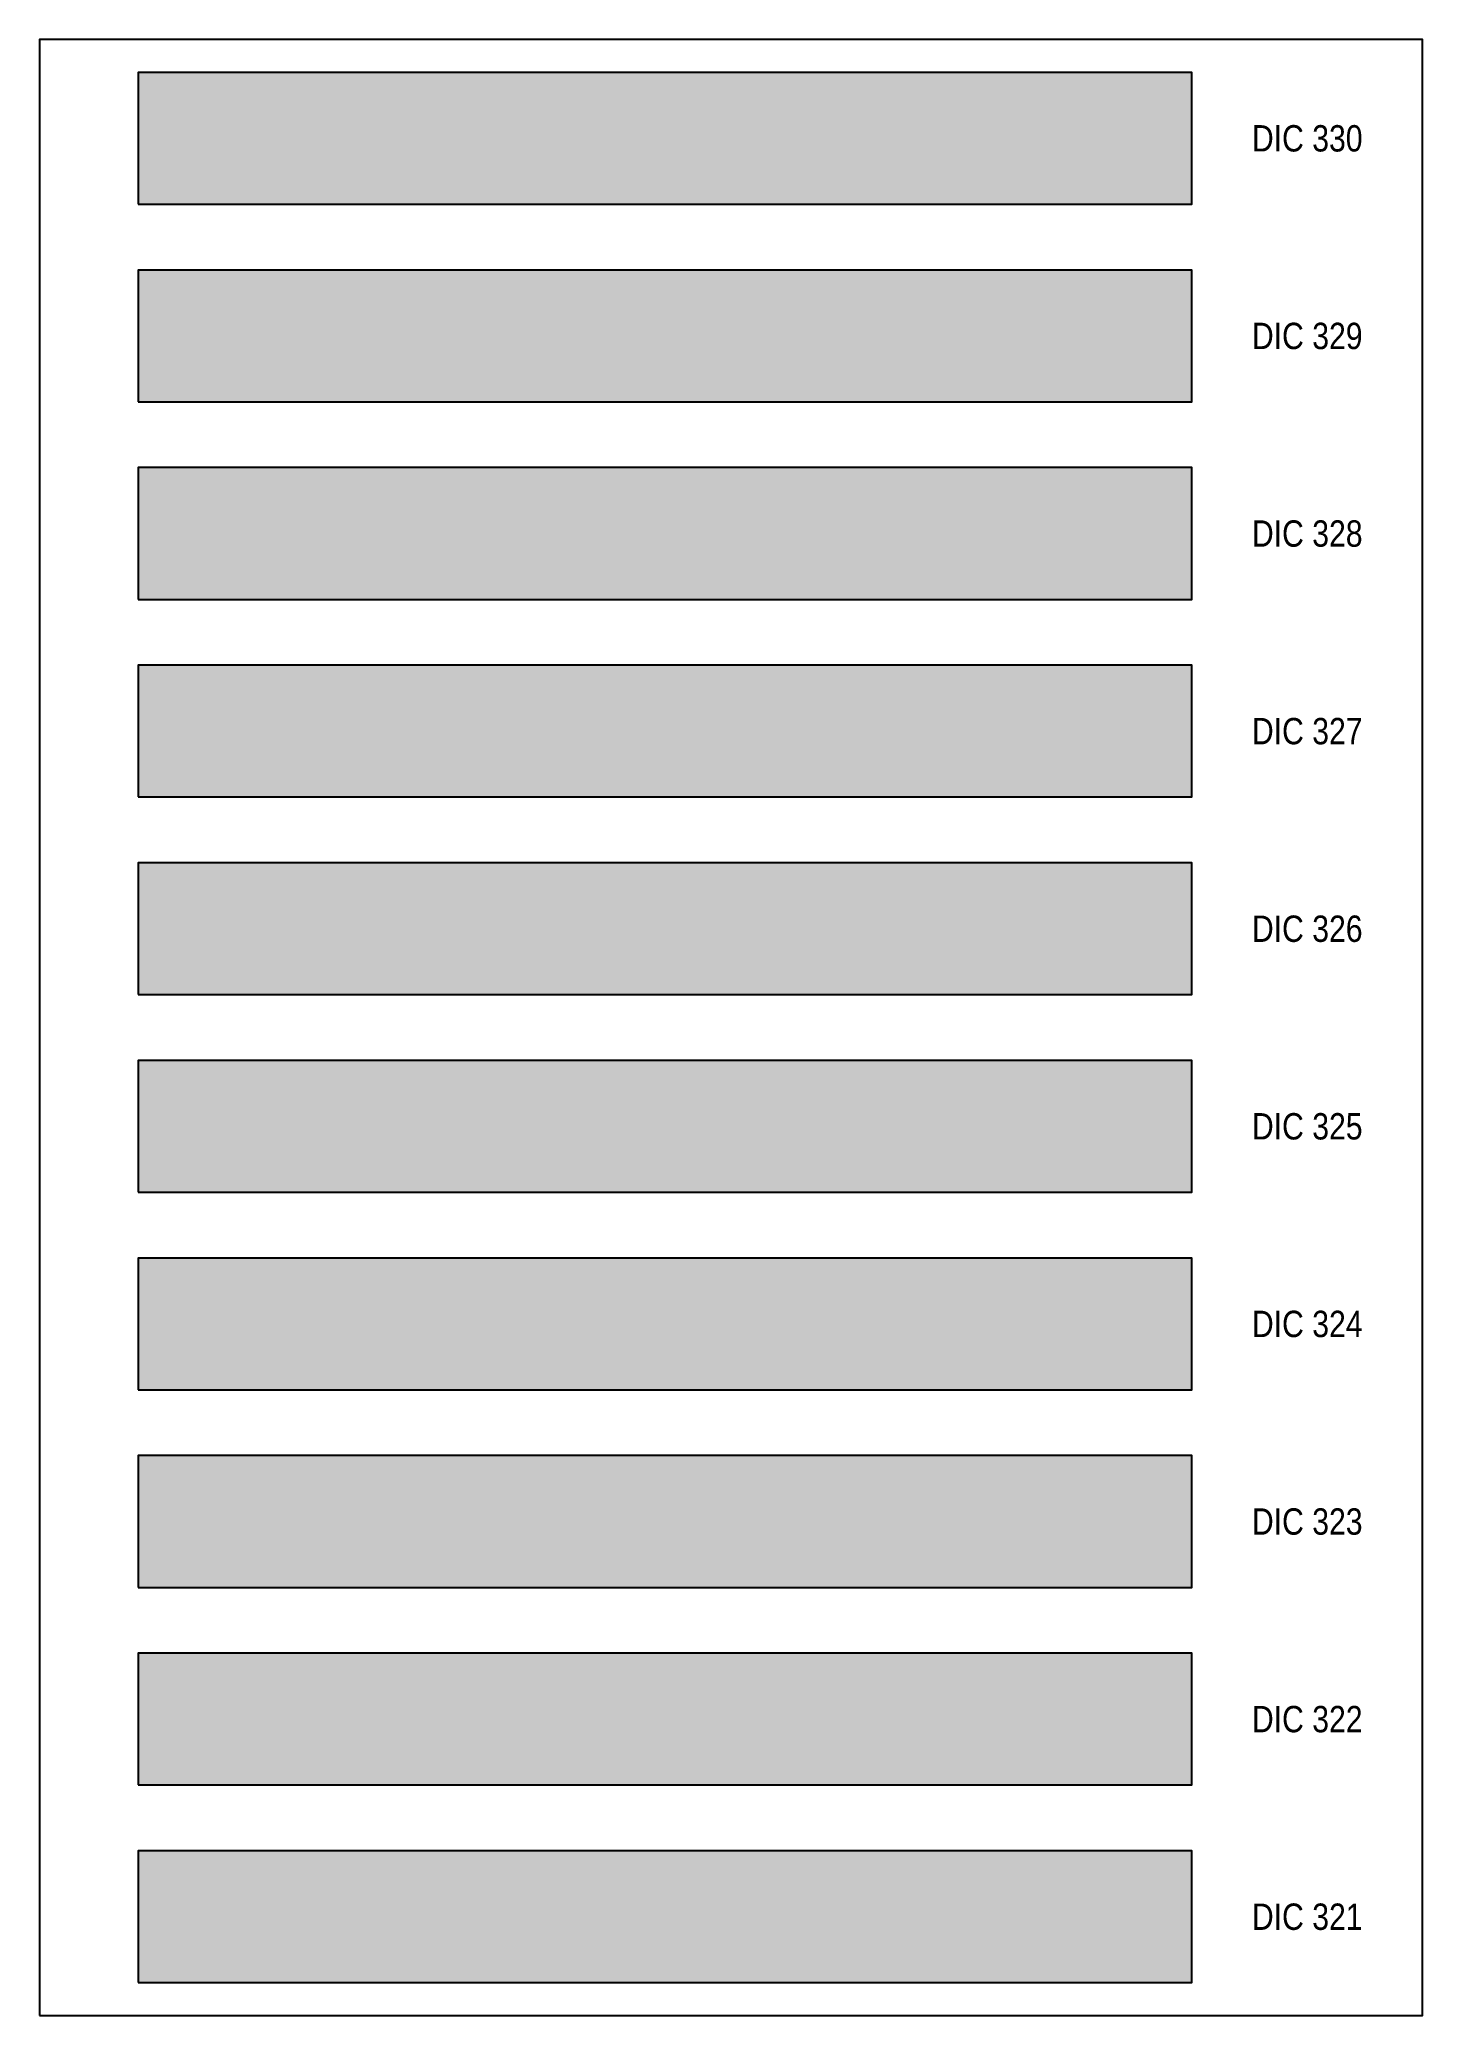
# Model space of a CAD drawing. Header units: millimetres. Extents: x -813692 to 807431, y 0 to 1813163.
# Drawn here: x 0 to 210, y 9600 to 9900 of the extents above; entities that cross this region are included whole.
import ezdxf
from ezdxf.enums import TextEntityAlignment as Align

# ---------------------------------------------------------------- set-up
doc = ezdxf.new("R2010")
doc.units = ezdxf.units.MM
doc.styles.get("Standard").update_dxf_attribs({"font": 'ARIALN.TTF'})

msp = doc.modelspace()

# ---------------------------------------------------------------- texts
at = {"layer": 'Defpoints', "color": 7, "ltscale": 100}
for s, p in [('DIC 330', (192.5, 9885)), ('DIC 329', (192.5, 9855)), ('DIC 328', (192.5, 9825)), ('DIC 327', (192.5, 9795)), ('DIC 326', (192.5, 9765)), ('DIC 325', (192.5, 9735)), ('DIC 324', (192.5, 9705)), ('DIC 323', (192.5, 9675)), ('DIC 322', (192.5, 9645)), ('DIC 321', (192.5, 9615))]:
    msp.add_text(s, height=4, dxfattribs=at).set_placement(p, align=Align.MIDDLE)

# ---------------------------------------------------------------- hatches: boundary and pattern name
at = {"layer": 'Defpoints', "ltscale": 100, "true_color": 0x5e4032}
msp.add_hatch(color=49, dxfattribs=at).paths.add_polyline_path([(15, 9875), (175, 9875), (175, 9895), (15, 9895)])
at = {"layer": 'Defpoints', "ltscale": 100, "true_color": 0x6e4121}
msp.add_hatch(color=49, dxfattribs=at).paths.add_polyline_path([(15, 9845), (175, 9845), (175, 9865), (15, 9865)])
at = {"layer": 'Defpoints', "ltscale": 100, "true_color": 0x6e3e2d}
msp.add_hatch(color=17, dxfattribs=at).paths.add_polyline_path([(15, 9815), (175, 9815), (175, 9835), (15, 9835)])
at = {"layer": 'Defpoints', "ltscale": 100, "true_color": 0x763422}
msp.add_hatch(color=17, dxfattribs=at).paths.add_polyline_path([(15, 9785), (175, 9785), (175, 9805), (15, 9805)])
at = {"layer": 'Defpoints', "ltscale": 100, "true_color": 0x924827}
msp.add_hatch(color=27, dxfattribs=at).paths.add_polyline_path([(15, 9755), (175, 9755), (175, 9775), (15, 9775)])
at = {"layer": 'Defpoints', "ltscale": 100, "true_color": 0x965c32}
msp.add_hatch(color=25, dxfattribs=at).paths.add_polyline_path([(15, 9725), (175, 9725), (175, 9745), (15, 9745)])
at = {"layer": 'Defpoints', "ltscale": 100, "true_color": 0xa77349}
msp.add_hatch(color=35, dxfattribs=at).paths.add_polyline_path([(15, 9695), (175, 9695), (175, 9715), (15, 9715)])
at = {"layer": 'Defpoints', "ltscale": 100, "true_color": 0x875931}
msp.add_hatch(color=37, dxfattribs=at).paths.add_polyline_path([(15, 9665), (175, 9665), (175, 9685), (15, 9685)])
at = {"layer": 'Defpoints', "ltscale": 100, "true_color": 0x874e2e}
msp.add_hatch(color=27, dxfattribs=at).paths.add_polyline_path([(15, 9635), (175, 9635), (175, 9655), (15, 9655)])
at = {"layer": 'Defpoints', "ltscale": 100, "true_color": 0x9c5e31}
msp.add_hatch(color=25, dxfattribs=at).paths.add_polyline_path([(15, 9605), (175, 9605), (175, 9625), (15, 9625)])

# ---------------------------------------------------------------- linework, layer by layer
at = {"layer": 'Defpoints', "color": 7, "ltscale": 100}
msp.add_lwpolyline([(0, 9600), (210, 9600), (210, 9900), (0, 9900)], close=True, dxfattribs=at)
msp.add_lwpolyline([(0, 9600), (210, 9600), (210, 9900), (0, 9900)], close=True, dxfattribs=at)
at = {"layer": 'Defpoints', "color": 49, "ltscale": 100, "true_color": 0x5e4032}
msp.add_lwpolyline([(15, 9875), (175, 9875), (175, 9895), (15, 9895)], close=True, dxfattribs=at)
at = {"layer": 'Defpoints', "color": 49, "ltscale": 100, "true_color": 0x6e4121}
msp.add_lwpolyline([(15, 9845), (175, 9845), (175, 9865), (15, 9865)], close=True, dxfattribs=at)
at = {"layer": 'Defpoints', "color": 17, "ltscale": 100, "true_color": 0x6e3e2d}
msp.add_lwpolyline([(15, 9815), (175, 9815), (175, 9835), (15, 9835)], close=True, dxfattribs=at)
at = {"layer": 'Defpoints', "color": 17, "ltscale": 100, "true_color": 0x763422}
msp.add_lwpolyline([(15, 9785), (175, 9785), (175, 9805), (15, 9805)], close=True, dxfattribs=at)
at = {"layer": 'Defpoints', "color": 27, "ltscale": 100, "true_color": 0x924827}
msp.add_lwpolyline([(15, 9755), (175, 9755), (175, 9775), (15, 9775)], close=True, dxfattribs=at)
at = {"layer": 'Defpoints', "color": 25, "ltscale": 100, "true_color": 0x965c32}
msp.add_lwpolyline([(15, 9725), (175, 9725), (175, 9745), (15, 9745)], close=True, dxfattribs=at)
at = {"layer": 'Defpoints', "color": 35, "ltscale": 100, "true_color": 0xa77349}
msp.add_lwpolyline([(15, 9695), (175, 9695), (175, 9715), (15, 9715)], close=True, dxfattribs=at)
at = {"layer": 'Defpoints', "color": 37, "ltscale": 100, "true_color": 0x875931}
msp.add_lwpolyline([(15, 9665), (175, 9665), (175, 9685), (15, 9685)], close=True, dxfattribs=at)
at = {"layer": 'Defpoints', "color": 27, "ltscale": 100, "true_color": 0x874e2e}
msp.add_lwpolyline([(15, 9635), (175, 9635), (175, 9655), (15, 9655)], close=True, dxfattribs=at)
at = {"layer": 'Defpoints', "color": 25, "ltscale": 100, "true_color": 0x9c5e31}
msp.add_lwpolyline([(15, 9605), (175, 9605), (175, 9625), (15, 9625)], close=True, dxfattribs=at)

msp.set_redraw_order([(e.dxf.handle, doc.entitydb.next_handle()) for e in msp.query("TEXT MTEXT ATTDEF DIMENSION ARC_DIMENSION")])  # texts and dimensions are drawn at this point

doc.saveas('drawing.dxf')
